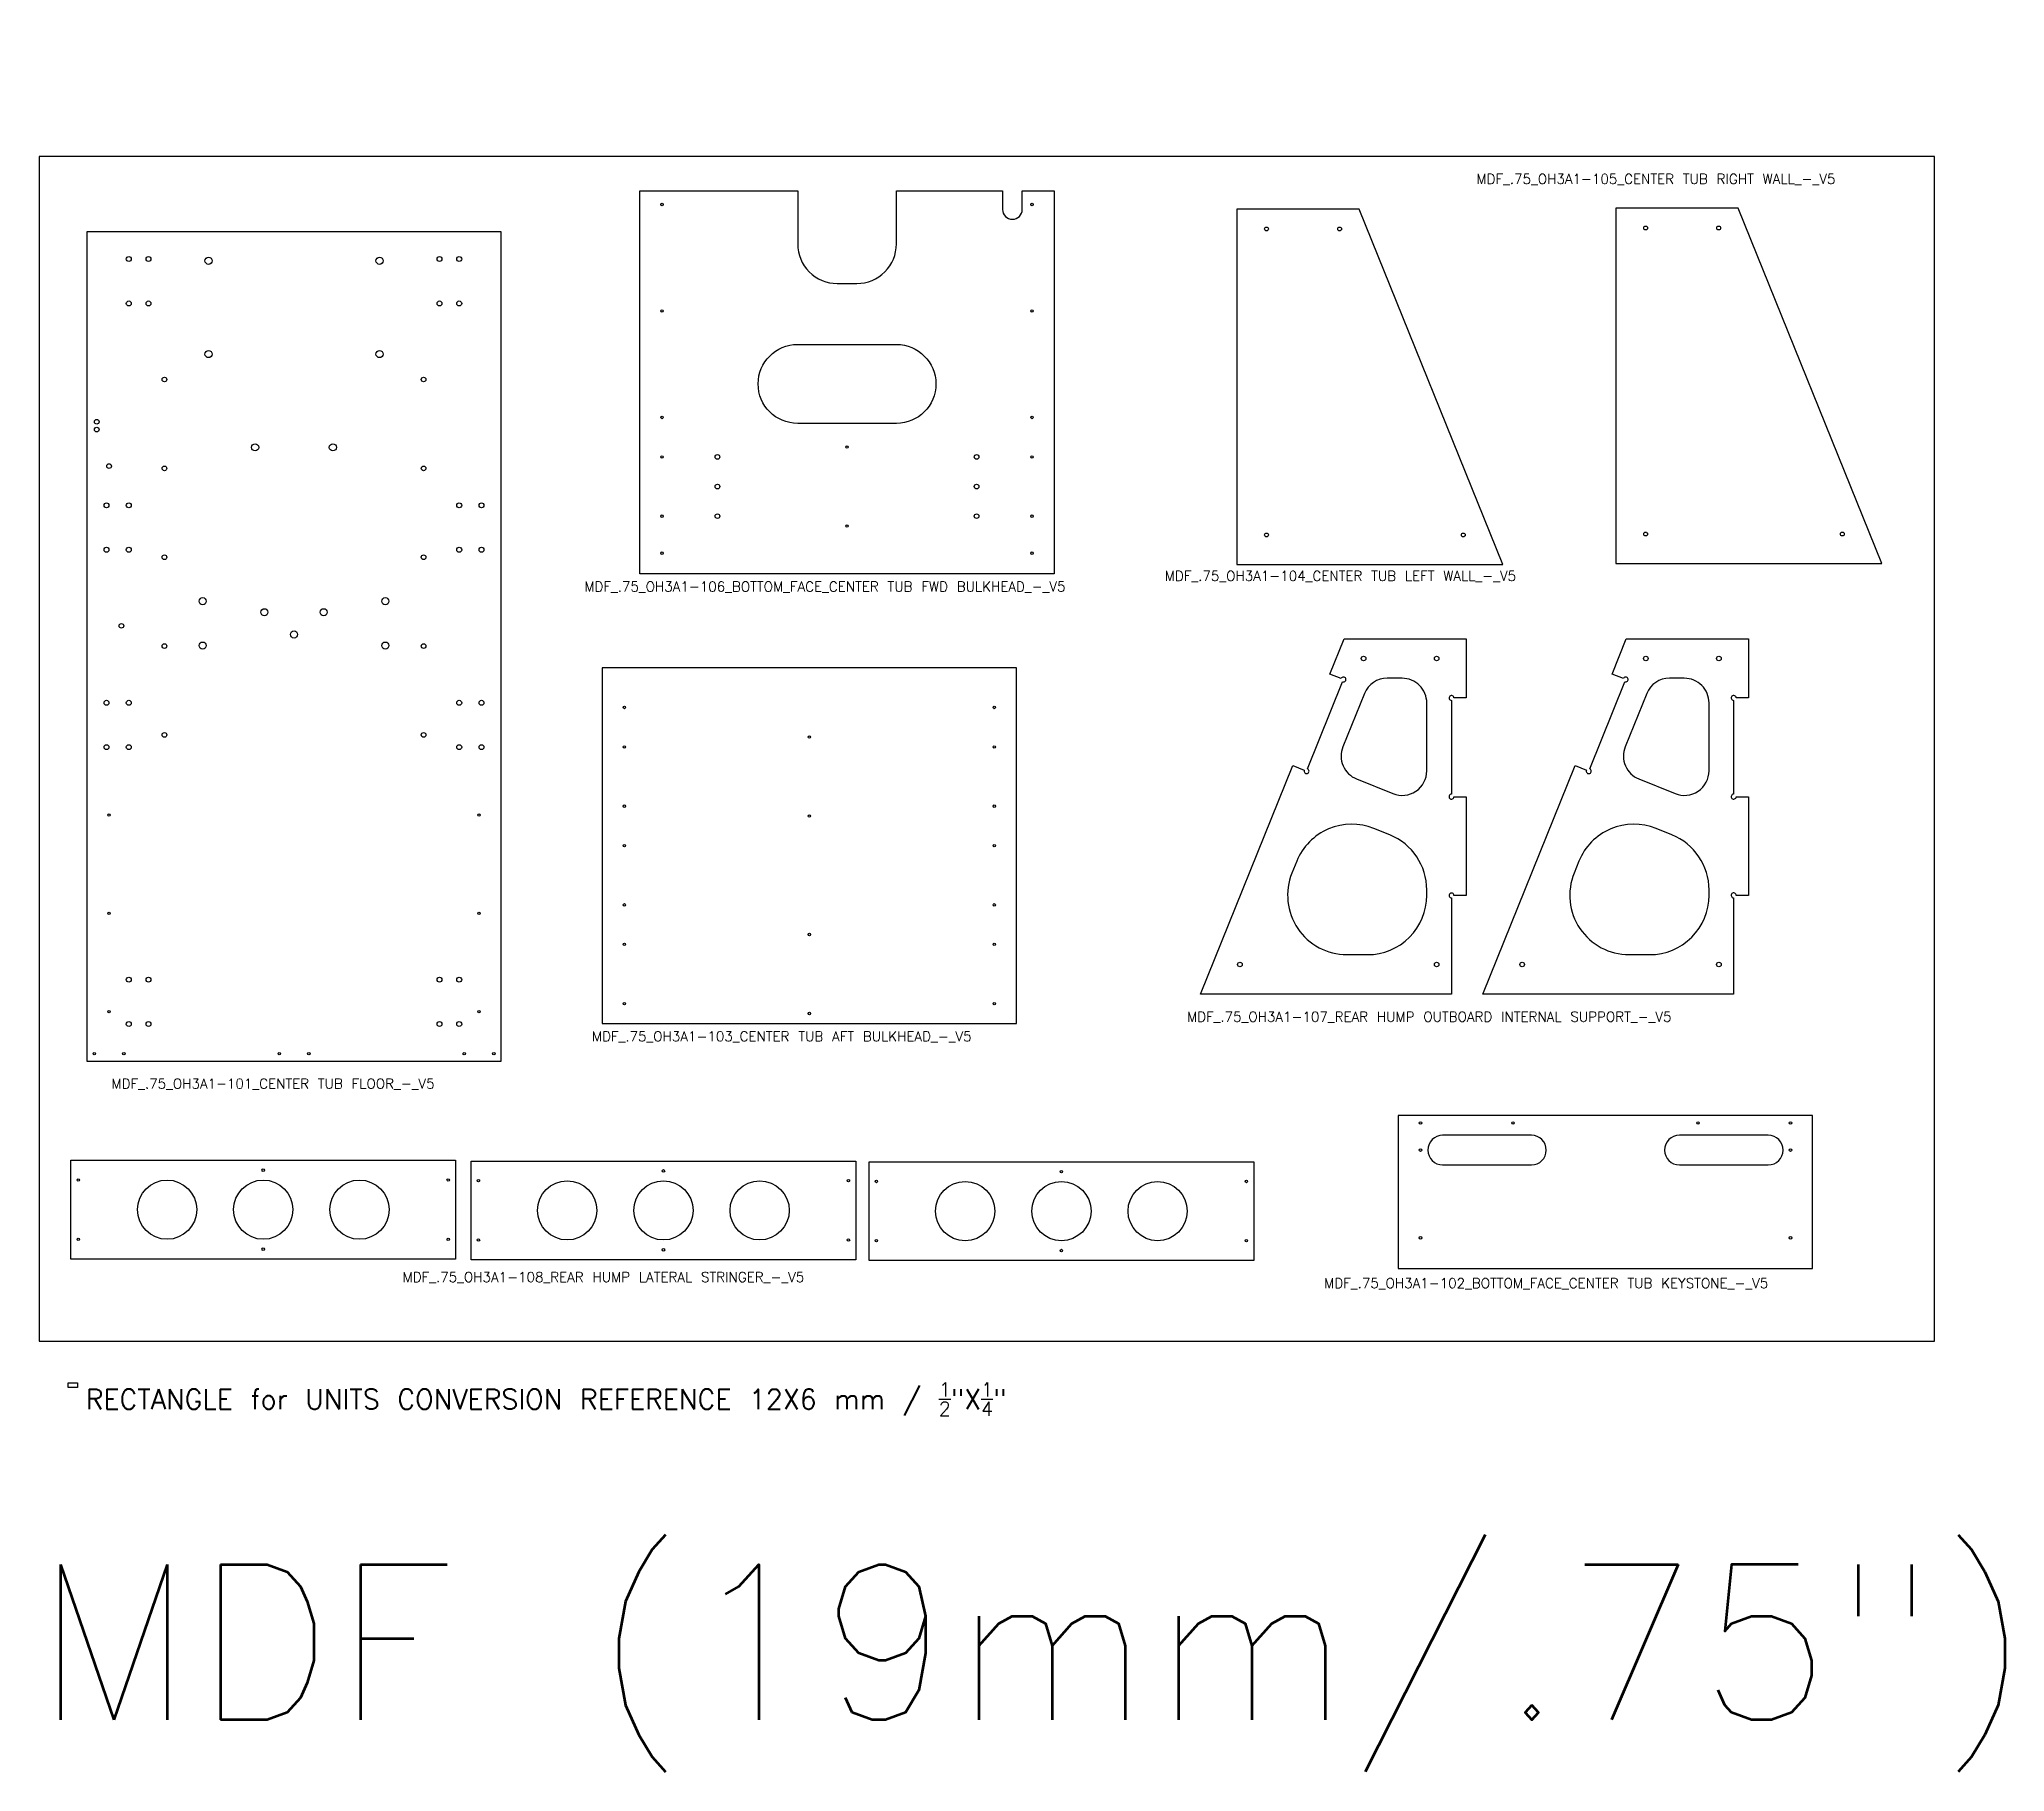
# Model space of a CAD drawing. Header units: millimetres. Extents: x 2758 to 41047, y 670 to 17125.
# Drawn here: x 5071 to 7600, y 670 to 2899 of the extents above; entities that cross this region are included whole.
import ezdxf

# ---------------------------------------------------------------- set-up
doc = ezdxf.new("R2010")
doc.units = ezdxf.units.MM
doc.styles.get("Standard").update_dxf_attribs({"font": 'txt.shx'})

msp = doc.modelspace()

# ---------------------------------------------------------------- texts
for s, height, p in [('MDF_.75_OH3A1-105_CENTER TUB RIGHT WALL_-_V5', 12.7, (6920, 2712.9)), ('MDF_.75_OH3A1-106_BOTTOM_FACE_CENTER TUB FWD BULKHEAD_-_V5', 12.7, (5772.2, 2188.5)), ('MDF_.75_OH3A1-104_CENTER TUB LEFT WALL_-_V5', 12.7, (6519, 2202.2)), ('MDF_.75_OH3A1-107_REAR HUMP OUTBOARD INTERNAL SUPPORT_-_V5', 12.7, (6547.6, 1635)), ('MDF_.75_OH3A1-103_CENTER TUB AFT BULKHEAD_-_V5', 12.7, (5782, 1609.8)), ('MDF_.75_OH3A1-101_CENTER TUB FLOOR_-_V5', 12.7, (5163.9, 1549)), ('MDF_.75_OH3A1-108_REAR HUMP LATERAL STRINGER_-_V5', 12.7, (5538.4, 1300.1)), ('MDF_.75_OH3A1-102_BOTTOM_FACE_CENTER TUB KEYSTONE_-_V5', 12.7, (6724.1, 1292.3)), ('MDF (19mm/.75")', 200, (5064.2, 736.8))]:
    msp.add_text(s, height=height).set_placement(p)
at = {"insert": (5130.6, 1170.7), "char_height": 25.4, "attachment_point": 1}
msp.add_mtext_dynamic_manual_height_columns('\\A1;RECTANGLE for UNITS CONVERSION REFERENCE 12X6 mm / {\\H0.7x;\\S1/2;}"X{\\H0.7x;\\S1/4;\\H1.42857x;"}', width=35031.822, gutter_width=0, heights=[15.2], dxfattribs=at)

# ---------------------------------------------------------------- linework, layer by layer
at = {"color": 0, "linetype": 'ByBlock', "lineweight": -2}
msp.add_lwpolyline([(7509.4, 1224.2), (7509.4, 2748.2), (5071, 2748.2), (5071, 1224.2)], close=True, dxfattribs=at)
for points in [[(6310.2, 2680.1, 1), (6335.6, 2680.1), (6335.6, 2704.1), (6376.8, 2704.1), (6376.8, 2211), (5843.6, 2211), (5843.6, 2704.1), (6046.7, 2704.1), (6046.7, 2635.6, 0.414214), (6097.5, 2584.8), (6122.9, 2584.8, 0.414214), (6173.7, 2635.6), (6173.7, 2704.1), (6310.2, 2704.1)], [(6173.7, 2404.7), (6046.7, 2404.7, -1), (6046.7, 2506.3), (6173.7, 2506.3, -1)], [(6747.8, 2072.3, 2.414214), (6746, 2076.4), (6731.3, 2082.3), (6749.6, 2127.7), (6906.9, 2127.7), (6906.9, 2051.5), (6891, 2051.5, 2.414214), (6887.9, 2048.4), (6887.9, 1927.7, 2.414214), (6891, 1924.5), (6906.9, 1924.5), (6906.9, 1797.5), (6891, 1797.5, 2.414214), (6887.9, 1794.4), (6887.9, 1670.5), (6564.9, 1670.5), (6683.7, 1964.6), (6698.4, 1958.6, 2.414214), (6702.6, 1960.4)], [(7110.9, 2072.3, 2.414214), (7109.1, 2076.4), (7094.4, 2082.3), (7112.7, 2127.7), (7270, 2127.7), (7270, 2051.5), (7254.1, 2051.5, 2.414214), (7250.9, 2048.4), (7250.9, 1927.7, 2.414214), (7254.1, 1924.5), (7270, 1924.5), (7270, 1797.5), (7254.1, 1797.5, 2.414214), (7250.9, 1794.4), (7250.9, 1670.5), (6928, 1670.5), (7046.8, 1964.6), (7061.5, 1958.6, 2.414214), (7065.7, 1960.4)], [(6824.4, 2076.9), (6805.3, 2076.9, 0.305731), (6775.9, 2057.1), (6748.2, 1988.6, 0.414214), (6765.8, 1947.3), (6812.5, 1928.4, 0.531709), (6856.1, 1957.9), (6856.1, 2045.2, 0.414214)], [(7187.4, 2076.9), (7168.4, 2076.9, 0.305731), (7139, 2057.1), (7111.3, 1988.6, 0.414214), (7128.9, 1947.3), (7175.6, 1928.4, 0.531709), (7219.2, 1957.9), (7219.2, 2045.2, 0.414214)], [(6856.1, 1797.5), (6856.1, 1804.6, 0.305731), (6808.5, 1875.3), (6788, 1883.5, 0.414214), (6688.8, 1841.4), (6682.6, 1826.1, 0.531709), (6753.2, 1721.3), (6779.9, 1721.3, 0.414214)], [(7219.2, 1797.5), (7219.2, 1804.6, 0.305731), (7171.5, 1875.3), (7151, 1883.5, 0.414214), (7051.8, 1841.4), (7045.6, 1826.1, 0.531709), (7116.3, 1721.3), (7143, 1721.3, 0.414214)], [(6876.5, 1488.9, 1), (6876.5, 1450.8), (6990.8, 1450.8, 1), (6990.8, 1488.9)], [(7295.4, 1450.8, 1), (7295.4, 1488.9), (7181.1, 1488.9, 1), (7181.1, 1450.8)]]:
    msp.add_lwpolyline(points, format="xyb", close=True)
for points in [[(7099.5, 2681.5), (7099.5, 2224.3), (7441.5, 2224.3), (7256.7, 2681.5)], [(6611.8, 2680.3), (6611.8, 2223.1), (6953.8, 2223.1), (6769.1, 2680.3)], [(5665.3, 1584.4), (5665.3, 2651.1), (5132.1, 2651.1), (5132.1, 1584.4)], [(6328.3, 1632.9), (6328.3, 2090.1), (5795.1, 2090.1), (5795.1, 1632.9)], [(6819.4, 1514.3), (6819.4, 1317.4), (7352.5, 1317.4), (7352.5, 1514.3)], [(5606.6, 1456.7), (5606.6, 1329.7), (5111.6, 1329.7), (5111.6, 1456.7)], [(6121.5, 1455.8), (6121.5, 1328.8), (5626.5, 1328.8), (5626.5, 1455.8)], [(6633.5, 1454.9), (6633.5, 1327.9), (6138.5, 1327.9), (6138.5, 1454.9)], [(5108.2, 1170.3), (5120.2, 1170.3), (5120.2, 1164.3), (5108.2, 1164.3)]]:
    msp.add_lwpolyline(points, close=True)
for centre, radius in [((5872.2, 2686.4), 1.59), ((6348.2, 2686.4), 1.59), ((6649.9, 2654.9), 2.46), ((6743.9, 2654.9), 2.46), ((7137.6, 2656.1), 2.46), ((7231.6, 2656.1), 2.46), ((5186.1, 2616.2), 3.17), ((5211.5, 2616.2), 3.17), ((5288.7, 2613.9), 4.56), ((5508.7, 2613.9), 4.56), ((5585.9, 2616.2), 3.17), ((5611.3, 2616.2), 3.17), ((5186.1, 2559.1), 3.17), ((5211.5, 2559.1), 3.17), ((5585.9, 2559.1), 3.17), ((5611.3, 2559.1), 3.17), ((5872.2, 2549.4), 1.59), ((6348.2, 2549.4), 1.59), ((5288.7, 2493.9), 4.56), ((5508.7, 2493.9), 4.56), ((5232, 2461.2), 2.98), ((5565.4, 2461.2), 2.98), ((5144.9, 2406.8), 2.98), ((5872.2, 2412.4), 1.59), ((6348.2, 2412.4), 1.59), ((5144.9, 2396.8), 2.98), ((5348.7, 2373.9), 4.56), ((5448.7, 2373.9), 4.56), ((5160.8, 2349.8), 2.98), ((5872.2, 2361.6), 1.59), ((5943.5, 2361.6), 2.98), ((6110.2, 2374.3), 1.59), ((6276.9, 2361.6), 2.98), ((6348.2, 2361.6), 1.59), ((5232, 2346.9), 2.98), ((5565.4, 2346.9), 2.98), ((5943.5, 2323.5), 2.98), ((6276.9, 2323.5), 2.98), ((5157.5, 2299.3), 3.17), ((5186.1, 2299.3), 3.17), ((5611.3, 2299.3), 3.17), ((5639.9, 2299.3), 3.17), ((5872.2, 2285.4), 1.59), ((5943.5, 2285.4), 2.98), ((6276.9, 2285.4), 2.98), ((6348.2, 2285.4), 1.59), ((6110.2, 2272.7), 1.59), ((6649.9, 2261.2), 2.46), ((6903, 2261.2), 2.46), ((7137.6, 2262.4), 2.46), ((7390.7, 2262.4), 2.46), ((5157.5, 2242.2), 3.17), ((5186.1, 2242.2), 3.17), ((5232, 2232.6), 2.98), ((5565.4, 2232.6), 2.98), ((5611.3, 2242.2), 3.17), ((5639.9, 2242.2), 3.17), ((5872.2, 2237.8), 1.59), ((6348.2, 2237.8), 1.59), ((5281.2, 2176), 4.56), ((5516.2, 2176), 4.56), ((5360.6, 2161.8), 4.56), ((5436.8, 2161.8), 4.56), ((5176.6, 2144.3), 2.98), ((5398.7, 2133.2), 4.56), ((5232, 2118.3), 2.98), ((5281.2, 2118.9), 4.56), ((5516.2, 2118.9), 4.56), ((5565.4, 2118.3), 2.98), ((6774.8, 2102.3), 2.98), ((6868.8, 2102.3), 2.98), ((7137.9, 2102.3), 2.98), ((7231.9, 2102.3), 2.98), ((5157.5, 2045.3), 3.17), ((5186.1, 2045.3), 3.17), ((5611.3, 2045.3), 3.17), ((5639.9, 2045.3), 3.17), ((5823.7, 2039.3), 1.59), ((6299.7, 2039.3), 1.59), ((5232, 2004), 2.98), ((5565.4, 2004), 2.98), ((6061.7, 2001.2), 1.59), ((5157.5, 1988.2), 3.17), ((5186.1, 1988.2), 3.17), ((5611.3, 1988.2), 3.17), ((5639.9, 1988.2), 3.17), ((5823.7, 1988.5), 1.59), ((6299.7, 1988.5), 1.59), ((5160.7, 1900.9), 1.59), ((5636.7, 1900.9), 1.59), ((5823.7, 1912.3), 1.59), ((6061.7, 1899.6), 1.59), ((6299.7, 1912.3), 1.59), ((5823.7, 1861.5), 1.59), ((6299.7, 1861.5), 1.59), ((5160.7, 1774.4), 1.59), ((5636.7, 1774.4), 1.59), ((5823.7, 1785.3), 1.59), ((6299.7, 1785.3), 1.59), ((6061.7, 1747.2), 1.59), ((5823.7, 1734.5), 1.59), ((6299.7, 1734.5), 1.59), ((6615.7, 1708.6), 2.98), ((6868.8, 1708.6), 2.98), ((6978.8, 1708.6), 2.98), ((7231.9, 1708.6), 2.98), ((5186.1, 1689.1), 3.17), ((5211.5, 1689.1), 3.17), ((5585.9, 1689.1), 3.17), ((5611.3, 1689.1), 3.17), ((5160.7, 1647.9), 1.59), ((5636.7, 1647.9), 1.59), ((5823.7, 1658.3), 1.59), ((6061.7, 1645.6), 1.59), ((6299.7, 1658.3), 1.59), ((5186.1, 1632), 3.17), ((5211.5, 1632), 3.17), ((5585.9, 1632), 3.17), ((5611.3, 1632), 3.17), ((5141.7, 1593.9), 1.59), ((5179.8, 1593.9), 1.59), ((5379.7, 1593.9), 1.59), ((5417.8, 1593.9), 1.59), ((5617.7, 1593.9), 1.59), ((5655.8, 1593.9), 1.59), ((6848, 1504.7), 1.59), ((6967, 1504.7), 1.59), ((7205, 1504.7), 1.59), ((7324, 1504.7), 1.59), ((6848, 1469.8), 1.59), ((7324, 1469.8), 1.59), ((5359.1, 1444), 1.59), ((5874, 1443.1), 1.59), ((6386, 1442.2), 1.59), ((5121.1, 1431.3), 1.59), ((5235.4, 1393.2), 38.1), ((5359.1, 1393.2), 38.1), ((5482.9, 1393.2), 38.1), ((5597.1, 1431.3), 1.59), ((5636, 1430.4), 1.59), ((5750.2, 1392.3), 38.1), ((5874, 1392.3), 38.1), ((5997.8, 1392.3), 38.1), ((6112, 1430.4), 1.59), ((6148, 1429.5), 1.59), ((6262.2, 1391.4), 38.1), ((6386, 1391.4), 38.1), ((6509.8, 1391.4), 38.1), ((6624, 1429.5), 1.59), ((5121.1, 1355.1), 1.59), ((5359.1, 1342.4), 1.59), ((5597.1, 1355.1), 1.59), ((5636, 1354.2), 1.59), ((5874, 1341.5), 1.59), ((6112, 1354.2), 1.59), ((6148, 1353.3), 1.59), ((6386, 1340.6), 1.59), ((6624, 1353.3), 1.59), ((6848, 1357), 1.59), ((7324, 1357), 1.59)]:
    msp.add_circle(centre, radius)

msp.set_redraw_order([(e.dxf.handle, doc.entitydb.next_handle()) for e in msp.query("TEXT MTEXT ATTDEF DIMENSION ARC_DIMENSION")])  # texts and dimensions are drawn at this point

doc.saveas('drawing.dxf')
